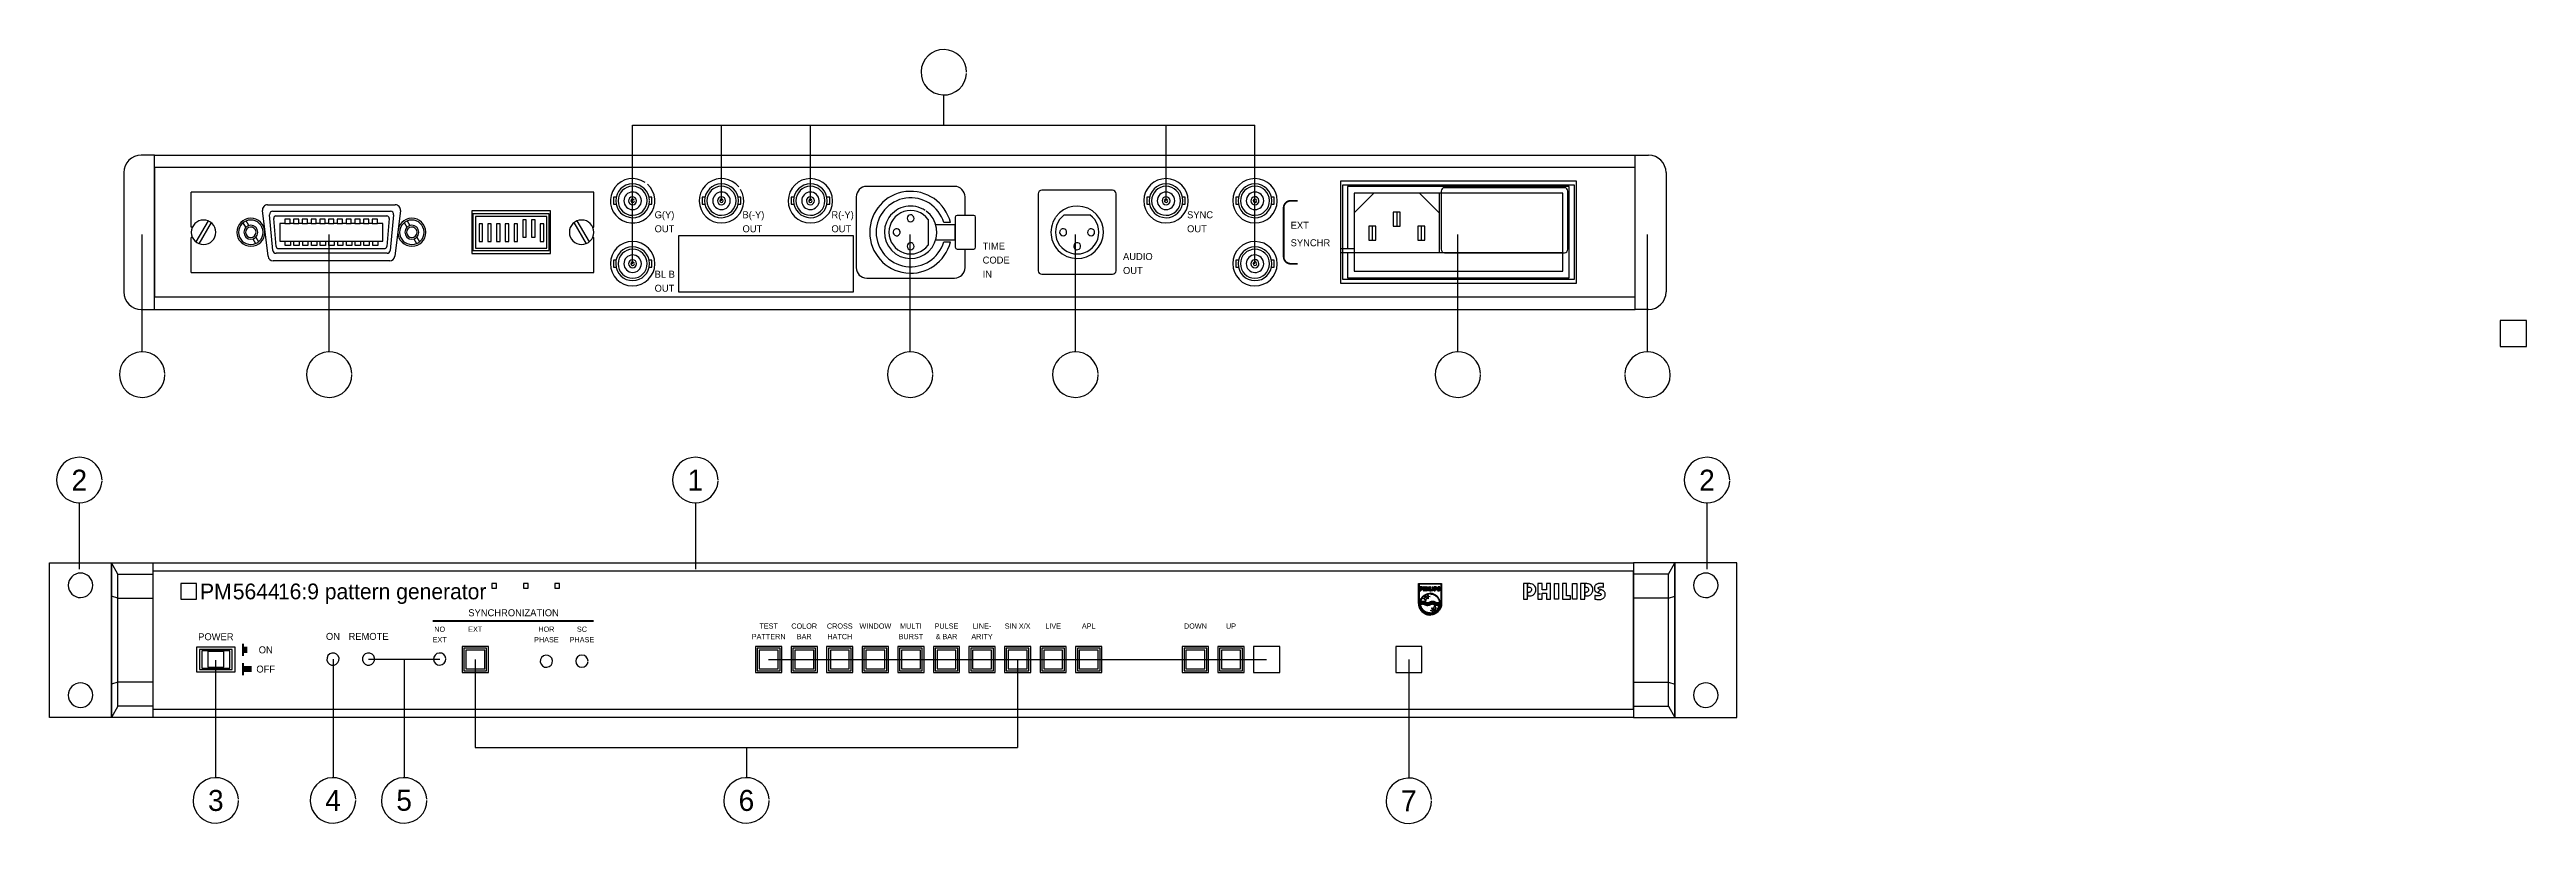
# Model space of a CAD drawing. Extents: x 9 to 716, y 46 to 268.
import ezdxf
from ezdxf.enums import TextEntityAlignment as Align

# ---------------------------------------------------------------- set-up
doc = ezdxf.new("R2010")
doc.units = 0
doc.linetypes.add('HIDDEN', pattern=[0])
for name, color, linetype in [('KOMPONENT', 10, 'CONTINUOUS'), ('MAERKER', 5, 'CONTINUOUS'), ('PH-LOGO', 4, 'CONTINUOUS'), ('PM-TEKST', 7, 'CONTINUOUS'), ('SERVICE2', 4, 'CONTINUOUS'), ('TEKST', 7, 'CONTINUOUS')]:
    doc.layers.add(name, color=color, linetype=linetype)

msp = doc.modelspace()

# ---------------------------------------------------------------- texts
at = {"layer": 'KOMPONENT', "color": 0}
for s, p in [('G(Y)', (181.36, 219.34)), ('B(-Y)', (206.47, 219.34)), ('R(-Y)', (231.87, 219.34)), ('SYNC', (333.47, 219.34)), ('OUT', (181.36, 215.34)), ('OUT', (206.47, 215.34)), ('OUT', (231.87, 215.34)), ('TIME', (275.07, 210.39)), ('OUT', (333.47, 215.34)), ('SYNCHR', (363.07, 211.34)), ('EXT', (363.07, 216.34)), ('CODE', (275.07, 206.39)), ('AUDIO', (315.17, 207.4)), ('OUT', (315.17, 203.4)), ('OUT', (181.36, 198.34)), ('BL B', (181.36, 202.34)), ('IN', (275.07, 202.39))]:
    msp.add_text(s, height=2, dxfattribs=at).set_placement(p)
at = {"layer": 'SERVICE2', "color": 0}
for s, p in [('2', (17, 144.5)), ('1', (193, 144.5)), ('2', (482, 144.5)), ('3', (56, 52.9)), ('4', (89.48, 52.9)), ('5', (109.8, 52.9)), ('6', (207.59, 52.9)), ('7', (396.82, 52.8))]:
    msp.add_text(s, height=6, dxfattribs=at).set_placement(p, align=Align.MIDDLE)

# ---------------------------------------------------------------- blocks, each defined once
blk = doc.blocks.new('44')
at = {"layer": 'KOMPONENT', "color": 0}
for p, q in [((-188, 17.7), (-199, 17.7)), ((-199, 17.7), (-199, 10.7)), ((-188.8, 17.05), (-198.2, 17.05)), ((-198.2, 17.05), (-198.2, 11.35)), ((-189.5, 16.7), (-197.5, 16.7)), ((-197.5, 16.7), (-197.5, 11.7)), ((-191.25, 16.45), (-195.75, 16.45)), ((-195.75, 16.45), (-195.75, 11.95)), ((-191.25, 11.95), (-191.25, 16.45)), ((-189.5, 11.7), (-189.5, 16.7)), ((-188.8, 11.35), (-188.8, 17.05)), ((-188, 10.7), (-188, 17.7)), ((-115.63, 17.95), (-123.13, 17.95)), ((-123.13, 17.95), (-123.13, 10.45)), ((-116.13, 17.45), (-122.63, 17.45)), ((-122.63, 17.45), (-122.63, 10.95)), ((-116.68, 16.9), (-122.08, 16.9)), ((-122.08, 16.9), (-122.08, 11.5)), ((-116.68, 11.5), (-116.68, 16.9)), ((-116.13, 10.95), (-116.13, 17.45)), ((-115.63, 10.45), (-115.63, 17.95)), ((-39.31, 17.95), (-39.31, 10.45)), ((-31.81, 17.95), (-39.31, 17.95)), ((-38.81, 17.45), (-38.81, 10.95)), ((-32.31, 17.45), (-38.81, 17.45)), ((-38.26, 16.9), (-38.26, 11.5)), ((-32.86, 16.9), (-38.26, 16.9)), ((-32.86, 11.5), (-32.86, 16.9)), ((-32.31, 10.95), (-32.31, 17.45)), ((-31.81, 10.45), (-31.81, 17.95)), ((-21.65, 17.95), (-29.15, 17.95)), ((-29.15, 17.95), (-29.15, 10.45)), ((-22.15, 17.45), (-28.65, 17.45)), ((-28.65, 17.45), (-28.65, 10.95)), ((-22.7, 16.9), (-28.1, 16.9)), ((-28.1, 16.9), (-28.1, 11.5)), ((-22.7, 11.5), (-22.7, 16.9)), ((-22.15, 10.95), (-22.15, 17.45)), ((-21.65, 10.45), (-21.65, 17.95)), ((-11.49, 17.95), (-18.99, 17.95)), ((-18.99, 17.95), (-18.99, 10.45)), ((-11.99, 17.45), (-18.49, 17.45)), ((-18.49, 17.45), (-18.49, 10.95)), ((-12.54, 16.9), (-17.94, 16.9)), ((-17.94, 16.9), (-17.94, 11.5)), ((-12.54, 11.5), (-12.54, 16.9)), ((-11.99, 10.95), (-11.99, 17.45)), ((-11.49, 10.45), (-11.49, 17.95)), ((-1.33, 17.95), (-8.83, 17.95)), ((-8.83, 17.95), (-8.83, 10.45)), ((-1.83, 17.45), (-8.33, 17.45)), ((-8.33, 17.45), (-8.33, 10.95)), ((-2.38, 16.9), (-7.78, 16.9)), ((-7.78, 16.9), (-7.78, 11.5)), ((-2.38, 11.5), (-2.38, 16.9)), ((-1.83, 10.95), (-1.83, 17.45)), ((-1.33, 10.45), (-1.33, 17.95)), ((8.83, 17.95), (1.33, 17.95)), ((1.33, 17.95), (1.33, 10.45)), ((8.33, 17.45), (1.83, 17.45)), ((1.83, 17.45), (1.83, 10.95)), ((7.78, 16.9), (2.38, 16.9)), ((2.38, 16.9), (2.38, 11.5)), ((7.78, 11.5), (7.78, 16.9)), ((8.33, 10.95), (8.33, 17.45)), ((8.83, 10.45), (8.83, 17.95)), ((18.99, 17.95), (11.49, 17.95)), ((11.49, 17.95), (11.49, 10.45)), ((18.49, 17.45), (11.99, 17.45)), ((11.99, 17.45), (11.99, 10.95)), ((17.94, 16.9), (12.54, 16.9)), ((12.54, 16.9), (12.54, 11.5)), ((17.94, 11.5), (17.94, 16.9)), ((18.49, 10.95), (18.49, 17.45)), ((18.99, 10.45), (18.99, 17.95)), ((29.15, 17.95), (21.65, 17.95)), ((21.65, 17.95), (21.65, 10.45)), ((28.65, 17.45), (22.15, 17.45)), ((22.15, 17.45), (22.15, 10.95)), ((28.1, 16.9), (22.7, 16.9)), ((22.7, 16.9), (22.7, 11.5)), ((28.1, 11.5), (28.1, 16.9)), ((28.65, 10.95), (28.65, 17.45)), ((29.15, 10.45), (29.15, 17.95)), ((39.31, 17.95), (31.81, 17.95)), ((31.81, 17.95), (31.81, 10.45)), ((38.81, 17.45), (32.31, 17.45)), ((32.31, 17.45), (32.31, 10.95)), ((38.26, 16.9), (32.86, 16.9)), ((32.86, 16.9), (32.86, 11.5)), ((38.26, 11.5), (38.26, 16.9)), ((38.81, 10.95), (38.81, 17.45)), ((39.31, 10.45), (39.31, 17.95)), ((49.47, 17.95), (41.97, 17.95)), ((41.97, 17.95), (41.97, 10.45)), ((48.97, 17.45), (42.47, 17.45)), ((42.47, 17.45), (42.47, 10.95)), ((48.42, 16.9), (43.02, 16.9)), ((43.02, 16.9), (43.02, 11.5)), ((48.42, 11.5), (48.42, 16.9)), ((48.97, 10.95), (48.97, 17.45)), ((49.47, 10.45), (49.47, 17.95)), ((59.63, 17.95), (52.13, 17.95)), ((52.13, 17.95), (52.13, 10.45)), ((59.13, 17.45), (52.63, 17.45)), ((52.63, 17.45), (52.63, 10.95)), ((58.58, 16.9), (53.18, 16.9)), ((53.18, 16.9), (53.18, 11.5)), ((58.58, 11.5), (58.58, 16.9)), ((59.13, 10.95), (59.13, 17.45)), ((59.63, 10.45), (59.63, 17.95)), ((90.11, 17.95), (82.61, 17.95)), ((82.61, 17.95), (82.61, 10.45)), ((89.61, 17.45), (83.11, 17.45)), ((83.11, 17.45), (83.11, 10.95)), ((89.06, 16.9), (83.66, 16.9)), ((83.66, 16.9), (83.66, 11.5)), ((89.06, 11.5), (89.06, 16.9)), ((89.61, 10.95), (89.61, 17.45)), ((90.11, 10.45), (90.11, 17.95)), ((100.27, 17.95), (92.77, 17.95)), ((92.77, 17.95), (92.77, 10.45)), ((99.77, 17.45), (93.27, 17.45)), ((93.27, 17.45), (93.27, 10.95)), ((99.22, 16.9), (93.82, 16.9)), ((93.82, 16.9), (93.82, 11.5)), ((99.22, 11.5), (99.22, 16.9)), ((99.77, 10.95), (99.77, 17.45)), ((100.27, 10.45), (100.27, 17.95)), ((-199, 10.7), (-188, 10.7)), ((-198.2, 11.35), (-188.8, 11.35)), ((-197.5, 11.7), (-189.5, 11.7)), ((-195.75, 11.95), (-191.25, 11.95)), ((-123.13, 10.45), (-115.63, 10.45)), ((-122.63, 10.95), (-116.13, 10.95)), ((-122.08, 11.5), (-116.68, 11.5)), ((-39.31, 10.45), (-31.81, 10.45)), ((-38.81, 10.95), (-32.31, 10.95)), ((-38.26, 11.5), (-32.86, 11.5)), ((-29.15, 10.45), (-21.65, 10.45)), ((-28.65, 10.95), (-22.15, 10.95)), ((-28.1, 11.5), (-22.7, 11.5)), ((-18.99, 10.45), (-11.49, 10.45)), ((-18.49, 10.95), (-11.99, 10.95)), ((-17.94, 11.5), (-12.54, 11.5)), ((-8.83, 10.45), (-1.33, 10.45)), ((-8.33, 10.95), (-1.83, 10.95)), ((-7.78, 11.5), (-2.38, 11.5)), ((1.33, 10.45), (8.83, 10.45)), ((1.83, 10.95), (8.33, 10.95)), ((2.38, 11.5), (7.78, 11.5)), ((11.49, 10.45), (18.99, 10.45)), ((11.99, 10.95), (18.49, 10.95)), ((12.54, 11.5), (17.94, 11.5)), ((21.65, 10.45), (29.15, 10.45)), ((22.15, 10.95), (28.65, 10.95)), ((22.7, 11.5), (28.1, 11.5)), ((31.81, 10.45), (39.31, 10.45)), ((32.31, 10.95), (38.81, 10.95)), ((32.86, 11.5), (38.26, 11.5)), ((41.97, 10.45), (49.47, 10.45)), ((42.47, 10.95), (48.97, 10.95)), ((43.02, 11.5), (48.42, 11.5)), ((52.13, 10.45), (59.63, 10.45)), ((52.63, 10.95), (59.13, 10.95)), ((53.18, 11.5), (58.58, 11.5)), ((82.61, 10.45), (90.11, 10.45)), ((83.11, 10.95), (89.61, 10.95)), ((83.66, 11.5), (89.06, 11.5)), ((92.77, 10.45), (100.27, 10.45)), ((93.27, 10.95), (99.77, 10.95)), ((93.82, 11.5), (99.22, 11.5))]:
    blk.add_line(p, q, dxfattribs=at)
for centre, start, end in [((-160.02, 14.3), 9.97405, 9.56459), ((-149.86, 14.3), 9.97405, 9.56459), ((-129.54, 14.3), 4.49957, 1.6509), ((-99.06, 13.7), 5.92339, 5.68472)]:
    blk.add_arc(centre, 1.75, start, end, dxfattribs=at)
at = {"layer": 'MAERKER', "color": 0}
for points in [[(-203.5, 31.4), (-199, 31.4), (-199, 35.9), (-203.5, 35.9)], [(-114.64, 34.55), (-113.29, 34.55), (-113.29, 35.9), (-114.64, 35.9)], [(-105.64, 34.55), (-104.29, 34.55), (-104.29, 35.9), (-105.64, 35.9)], [(-96.64, 34.55), (-95.29, 34.55), (-95.29, 35.9), (-96.64, 35.9)]]:
    blk.add_lwpolyline(points, close=True, dxfattribs=at)
at = {"layer": 'PH-LOGO', "color": 0, "linetype": 'CONTINUOUS'}
for p, q in [((150.94, 34.1), (150.79, 34.1)), ((184.96, 32.88), (184.44, 32.88))]:
    blk.add_line(p, q, dxfattribs=at)
for points in [[(150.07, 30.23), (150.07, 35.9), (156.7, 35.9), (156.7, 30.23), (156.52, 30.23), (156.52, 35.72), (150.25, 35.72), (150.25, 30.23), (150.07, 30.23)], [(180.1, 31.41), (181.27, 31.41), (181.27, 34.88), (181.27, 35.9), (180.1, 35.9), (180.1, 31.41)], [(181.27, 34.88), (181.7, 34.88), (181.9, 34.84), (182.07, 34.75), (182.17, 34.67), (182.27, 34.54), (182.35, 34.38), (182.39, 34.08), (182.31, 33.78), (182.19, 33.63), (181.99, 33.48), (181.81, 33.4), (181.68, 33.39), (181.27, 33.39), (181.27, 32.37), (181.91, 32.37), (182.12, 32.39), (182.31, 32.43), (182.57, 32.51), (182.75, 32.6), (182.92, 32.72), (183.07, 32.85), (183.2, 32.98), (183.32, 33.12), (183.43, 33.33), (183.53, 33.53), (183.6, 33.78), (183.62, 34), (183.62, 34.3), (183.58, 34.56), (183.49, 34.84), (183.32, 35.13), (183.07, 35.43), (182.84, 35.62), (182.61, 35.74), (182.32, 35.84), (182.12, 35.87), (181.87, 35.9), (181.27, 35.9), (181.27, 34.88)], [(184.2, 31.41), (185.37, 31.41), (185.37, 33.17), (186.63, 33.17), (186.63, 31.41), (187.8, 31.41), (187.8, 35.9), (186.63, 35.9), (186.63, 34.14), (185.37, 34.14), (185.37, 35.9), (184.2, 35.9), (184.2, 31.41)], [(188.92, 31.41), (188.92, 35.9), (190.09, 35.9), (190.09, 31.41), (188.92, 31.41)], [(191.21, 31.41), (193.55, 31.41), (193.55, 32.38), (192.38, 32.38), (192.38, 35.9), (191.21, 35.9), (191.21, 31.41)], [(194.11, 31.41), (194.11, 35.9), (195.28, 35.9), (195.28, 31.41), (194.11, 31.41)], [(196.4, 31.41), (197.57, 31.41), (197.57, 34.88), (197.57, 35.9), (196.4, 35.9), (196.4, 31.41)], [(197.57, 34.88), (198, 34.88), (198.21, 34.84), (198.37, 34.75), (198.48, 34.67), (198.57, 34.54), (198.65, 34.38), (198.69, 34.08), (198.61, 33.78), (198.49, 33.63), (198.29, 33.48), (198.11, 33.4), (197.98, 33.39), (197.57, 33.39), (197.57, 32.37), (198.22, 32.37), (198.42, 32.39), (198.61, 32.43), (198.87, 32.51), (199.06, 32.6), (199.22, 32.72), (199.37, 32.85), (199.5, 32.98), (199.63, 33.12), (199.73, 33.33), (199.83, 33.53), (199.9, 33.78), (199.92, 34), (199.92, 34.3), (199.89, 34.56), (199.79, 34.84), (199.63, 35.13), (199.37, 35.43), (199.14, 35.62), (198.91, 35.74), (198.62, 35.84), (198.42, 35.87), (198.18, 35.9), (197.57, 35.9), (197.57, 34.88)], [(202.13, 34.16), (202.03, 34.19), (201.88, 34.24), (201.71, 34.29), (201.59, 34.36), (201.51, 34.43), (201.45, 34.51), (201.43, 34.63), (201.45, 34.73), (201.57, 34.82), (201.71, 34.9), (201.86, 34.93), (201.99, 34.96), (202.19, 34.96), (202.35, 34.94), (202.53, 34.93), (202.7, 34.9), (202.83, 34.88), (202.95, 34.86), (202.94, 35.88), (202.81, 35.92), (202.64, 35.93), (202.46, 35.95), (202.32, 35.96), (202.14, 35.97), (201.95, 35.96), (201.79, 35.96), (201.63, 35.96), (201.46, 35.91), (201.32, 35.87), (201.18, 35.82), (201.02, 35.76), (200.89, 35.68), (200.77, 35.59), (200.67, 35.47), (200.57, 35.37), (200.49, 35.26), (200.44, 35.13), (200.38, 34.94), (200.36, 34.78), (200.33, 34.61), (200.34, 34.44), (200.37, 34.28), (200.39, 34.12), (200.42, 33.97), (200.48, 33.85), (200.55, 33.75), (200.64, 33.66), (200.73, 33.56), (200.85, 33.49), (201, 33.42), (201.13, 33.37), (201.21, 33.35), (201.29, 33.32), (202.13, 34.16)], [(150.07, 30.23), (150.07, 30.15), (150.07, 30.05), (150.08, 29.96), (150.09, 29.87), (150.1, 29.79), (150.11, 29.7), (150.12, 29.62), (150.14, 29.54), (150.16, 29.44), (150.18, 29.36), (150.21, 29.27), (150.24, 29.17), (150.28, 29.07), (150.31, 28.98), (150.36, 28.86), (150.41, 28.76), (150.45, 28.67), (150.52, 28.56), (150.58, 28.45), (150.66, 28.34), (150.74, 28.23), (150.84, 28.1), (150.96, 27.97), (151.07, 27.85), (151.19, 27.74), (151.32, 27.63), (151.47, 27.52), (151.71, 27.36), (151.95, 27.24), (152.13, 27.15), (152.31, 27.09), (152.44, 27.05), (152.61, 27), (152.74, 26.97), (152.9, 26.95), (153.09, 26.92), (153.28, 26.91), (153.38, 26.91), (153.38, 27.09), (153.26, 27.1), (153.13, 27.1), (152.97, 27.12), (152.83, 27.14), (152.68, 27.17), (152.54, 27.21), (152.38, 27.26), (152.25, 27.31), (152.13, 27.36), (152.02, 27.41), (151.9, 27.46), (151.79, 27.53), (151.66, 27.61), (151.56, 27.68), (151.44, 27.77), (151.35, 27.84), (151.26, 27.92), (151.18, 28), (151.1, 28.08), (151.03, 28.16), (150.97, 28.23), (150.91, 28.31), (150.84, 28.4), (150.78, 28.49), (150.71, 28.6), (150.66, 28.68), (150.58, 28.83), (150.53, 28.94), (150.49, 29.04), (150.44, 29.15), (150.4, 29.29), (150.36, 29.43), (150.33, 29.53), (150.31, 29.65), (150.28, 29.79), (150.27, 29.93), (150.26, 30.05), (150.25, 30.14), (150.25, 30.23), (150.07, 30.23)], [(150.5, 33.86), (150.79, 33.86), (150.79, 34.72), (150.79, 34.97), (150.5, 34.97), (150.5, 33.86)], [(150.5, 30.23), (150.5, 30.29), (150.5, 30.38), (150.51, 30.46), (150.52, 30.53), (150.52, 30.6), (150.54, 30.68), (150.55, 30.76), (150.56, 30.82), (150.58, 30.91), (150.6, 30.98), (150.62, 31.05), (150.65, 31.14), (150.68, 31.23), (150.71, 31.31), (150.75, 31.41), (150.8, 31.5), (150.83, 31.57), (150.89, 31.68), (150.95, 31.77), (151.01, 31.87), (151.08, 31.96), (151.17, 32.08), (151.27, 32.19), (151.37, 32.29), (151.48, 32.39), (151.58, 32.48), (151.72, 32.59), (151.93, 32.71), (152.13, 32.82), (152.29, 32.9), (152.45, 32.95), (152.56, 32.99), (152.71, 33.03), (152.82, 33.05), (152.97, 33.08), (153.13, 33.1), (153.29, 33.11), (153.38, 33.11), (153.38, 32.93), (153.28, 32.93), (153.17, 32.92), (153.04, 32.91), (152.9, 32.89), (152.77, 32.86), (152.66, 32.83), (152.52, 32.79), (152.41, 32.75), (152.3, 32.7), (152.21, 32.66), (152.11, 32.61), (152, 32.55), (151.9, 32.49), (151.8, 32.42), (151.7, 32.34), (151.63, 32.28), (151.56, 32.22), (151.48, 32.15), (151.41, 32.08), (151.36, 32.01), (151.3, 31.95), (151.24, 31.88), (151.19, 31.8), (151.13, 31.72), (151.07, 31.63), (151.03, 31.55), (150.96, 31.42), (150.92, 31.34), (150.88, 31.25), (150.84, 31.15), (150.8, 31.03), (150.77, 30.92), (150.75, 30.83), (150.73, 30.73), (150.71, 30.6), (150.69, 30.48), (150.68, 30.38), (150.68, 30.3), (150.68, 30.23), (150.5, 30.23)], [(150.5, 30.23), (150.5, 30.16), (150.5, 30.08), (150.51, 29.99), (150.52, 29.92), (150.52, 29.85), (150.54, 29.77), (150.55, 29.7), (150.56, 29.63), (150.58, 29.55), (150.6, 29.47), (150.62, 29.4), (150.65, 29.31), (150.68, 29.22), (150.71, 29.14), (150.75, 29.04), (150.8, 28.95), (150.83, 28.88), (150.89, 28.78), (150.95, 28.68), (151.01, 28.58), (151.08, 28.49), (151.17, 28.37), (151.27, 28.26), (151.37, 28.16), (151.48, 28.07), (151.58, 27.97), (151.72, 27.87), (151.93, 27.74), (152.13, 27.63), (152.29, 27.55), (152.45, 27.5), (152.56, 27.46), (152.71, 27.42), (152.82, 27.4), (152.97, 27.37), (153.13, 27.35), (153.29, 27.35), (153.38, 27.34), (153.38, 27.52), (153.28, 27.53), (153.17, 27.53), (153.04, 27.54), (152.9, 27.56), (152.77, 27.59), (152.66, 27.62), (152.52, 27.66), (152.41, 27.7), (152.3, 27.75), (152.21, 27.79), (152.11, 27.84), (152, 27.9), (151.9, 27.97), (151.8, 28.03), (151.7, 28.11), (151.63, 28.17), (151.56, 28.24), (151.48, 28.3), (151.41, 28.37), (151.36, 28.44), (151.3, 28.5), (151.24, 28.57), (151.19, 28.65), (151.13, 28.73), (151.07, 28.82), (151.03, 28.9), (150.96, 29.03), (150.92, 29.11), (150.88, 29.2), (150.84, 29.3), (150.8, 29.42), (150.77, 29.53), (150.75, 29.62), (150.73, 29.72), (150.71, 29.85), (150.69, 29.97), (150.68, 30.08), (150.68, 30.15), (150.68, 30.23), (150.5, 30.23)], [(151.94, 30.32), (151.94, 30.14), (151.88, 30.17), (151.8, 30.21), (151.73, 30.23), (151.66, 30.26), (151.58, 30.28), (151.51, 30.3), (151.44, 30.31), (151.37, 30.32), (151.3, 30.33), (151.22, 30.33), (151.14, 30.33), (151.06, 30.32), (150.99, 30.31), (150.93, 30.3), (150.86, 30.28), (150.8, 30.27), (150.75, 30.25), (150.7, 30.23), (150.7, 30.23), (150.68, 30.23), (150.68, 30.41), (150.74, 30.43), (150.78, 30.44), (150.82, 30.45), (150.92, 30.48), (151.02, 30.49), (151.09, 30.5), (151.16, 30.51), (151.23, 30.51), (151.31, 30.51), (151.37, 30.5), (151.44, 30.49), (151.51, 30.48), (151.58, 30.46), (151.63, 30.45), (151.69, 30.43), (151.74, 30.41), (151.79, 30.39), (151.84, 30.37), (151.9, 30.34), (151.94, 30.32)], [(151.94, 29.96), (151.94, 29.78), (151.88, 29.81), (151.8, 29.85), (151.73, 29.87), (151.66, 29.9), (151.59, 29.92), (151.51, 29.94), (151.44, 29.95), (151.37, 29.96), (151.3, 29.97), (151.22, 29.97), (151.14, 29.97), (151.07, 29.96), (151, 29.95), (150.93, 29.94), (150.87, 29.93), (150.8, 29.91), (150.75, 29.89), (150.7, 29.87), (150.7, 29.87), (150.69, 30.05), (150.74, 30.07), (150.78, 30.08), (150.83, 30.09), (150.93, 30.12), (151.02, 30.13), (151.09, 30.14), (151.16, 30.15), (151.23, 30.15), (151.31, 30.15), (151.38, 30.14), (151.44, 30.13), (151.51, 30.12), (151.58, 30.1), (151.64, 30.09), (151.69, 30.07), (151.75, 30.05), (151.79, 30.03), (151.85, 30.01), (151.9, 29.98), (151.94, 29.96)], [(151.94, 30.68), (151.94, 30.5), (151.88, 30.53), (151.8, 30.57), (151.73, 30.59), (151.66, 30.62), (151.58, 30.64), (151.51, 30.66), (151.44, 30.67), (151.37, 30.68), (151.3, 30.69), (151.22, 30.69), (151.14, 30.69), (151.06, 30.68), (150.99, 30.67), (150.93, 30.66), (150.86, 30.64), (150.8, 30.63), (150.75, 30.61), (150.7, 30.59), (150.7, 30.59), (150.74, 30.79), (150.78, 30.8), (150.82, 30.81), (150.92, 30.84), (151.02, 30.85), (151.09, 30.86), (151.16, 30.87), (151.23, 30.87), (151.31, 30.87), (151.37, 30.86), (151.44, 30.85), (151.51, 30.84), (151.58, 30.82), (151.63, 30.81), (151.69, 30.79), (151.74, 30.77), (151.79, 30.75), (151.84, 30.73), (151.9, 30.7), (151.94, 30.68)], [(150.79, 34.72), (150.9, 34.72), (150.95, 34.71), (150.99, 34.69), (151.02, 34.67), (151.04, 34.64), (151.06, 34.6), (151.07, 34.52), (151.05, 34.45), (151.02, 34.41), (150.97, 34.37), (150.93, 34.35), (150.89, 34.35), (150.79, 34.35), (150.79, 34.1), (150.95, 34.1), (151, 34.1), (151.05, 34.11), (151.11, 34.13), (151.16, 34.16), (151.2, 34.18), (151.24, 34.22), (151.27, 34.25), (151.3, 34.28), (151.33, 34.34), (151.35, 34.39), (151.37, 34.45), (151.37, 34.5), (151.37, 34.58), (151.36, 34.64), (151.34, 34.71), (151.3, 34.78), (151.24, 34.86), (151.18, 34.9), (151.12, 34.93), (151.05, 34.96), (151, 34.96), (150.94, 34.97), (150.79, 34.97), (150.79, 34.72)], [(151.05, 31.59), (151.91, 31.74), (152.06, 32.6), (152.2, 31.74), (153.07, 31.59), (152.2, 31.44), (152.06, 30.58), (151.91, 31.44), (151.05, 31.59)], [(151.52, 33.86), (151.81, 33.86), (151.81, 34.3), (152.12, 34.3), (152.12, 33.86), (152.41, 33.86), (152.41, 34.97), (152.12, 34.97), (152.12, 34.54), (151.81, 34.54), (151.81, 34.97), (151.52, 34.97), (151.52, 33.86)], [(151.94, 30.5), (151.94, 30.68), (152, 30.64), (152.08, 30.61), (152.15, 30.58), (152.22, 30.55), (152.3, 30.53), (152.37, 30.51), (152.44, 30.5), (152.51, 30.49), (152.58, 30.49), (152.66, 30.48), (152.74, 30.48), (152.81, 30.49), (152.88, 30.5), (152.95, 30.51), (153.01, 30.53), (153.08, 30.55), (153.13, 30.56), (153.18, 30.58), (153.23, 30.6), (153.29, 30.63), (153.34, 30.65), (153.38, 30.68), (153.38, 30.5), (153.33, 30.47), (153.27, 30.44), (153.2, 30.41), (153.14, 30.39), (153.1, 30.37), (153.05, 30.36), (152.96, 30.33), (152.86, 30.32), (152.79, 30.31), (152.72, 30.3), (152.65, 30.3), (152.57, 30.31), (152.51, 30.31), (152.44, 30.32), (152.37, 30.33), (152.3, 30.35), (152.24, 30.36), (152.19, 30.38), (152.14, 30.4), (152.09, 30.42), (152.03, 30.45), (151.98, 30.47), (151.94, 30.5)], [(151.94, 30.14), (151.94, 30.32), (152, 30.28), (152.08, 30.25), (152.15, 30.22), (152.22, 30.19), (152.3, 30.17), (152.37, 30.15), (152.44, 30.14), (152.51, 30.13), (152.58, 30.12), (152.66, 30.12), (152.74, 30.12), (152.81, 30.13), (152.88, 30.14), (152.95, 30.15), (153.01, 30.17), (153.08, 30.18), (153.13, 30.2), (153.18, 30.22), (153.23, 30.24), (153.29, 30.27), (153.34, 30.29), (153.38, 30.32), (153.38, 30.14), (153.33, 30.11), (153.27, 30.08), (153.2, 30.05), (153.14, 30.03), (153.1, 30.01), (153.05, 30), (152.96, 29.97), (152.86, 29.96), (152.79, 29.95), (152.72, 29.94), (152.65, 29.94), (152.57, 29.94), (152.51, 29.95), (152.44, 29.96), (152.37, 29.97), (152.3, 29.99), (152.24, 30), (152.19, 30.02), (152.14, 30.04), (152.09, 30.06), (152.03, 30.09), (151.98, 30.11), (151.94, 30.14)], [(151.94, 29.77), (151.94, 29.96), (152, 29.92), (152.08, 29.89), (152.15, 29.86), (152.22, 29.83), (152.3, 29.81), (152.37, 29.79), (152.44, 29.78), (152.51, 29.77), (152.58, 29.76), (152.66, 29.76), (152.74, 29.76), (152.81, 29.77), (152.88, 29.78), (152.95, 29.79), (153.01, 29.81), (153.08, 29.82), (153.13, 29.84), (153.18, 29.86), (153.23, 29.88), (153.29, 29.91), (153.34, 29.93), (153.38, 29.96), (153.38, 29.77), (153.33, 29.75), (153.27, 29.72), (153.2, 29.68), (153.14, 29.66), (153.1, 29.65), (153.05, 29.64), (152.96, 29.61), (152.86, 29.6), (152.79, 29.59), (152.72, 29.58), (152.65, 29.58), (152.57, 29.58), (152.51, 29.59), (152.44, 29.6), (152.37, 29.61), (152.3, 29.63), (152.24, 29.64), (152.19, 29.66), (152.14, 29.68), (152.09, 29.7), (152.03, 29.73), (151.98, 29.75), (151.94, 29.77)], [(152.11, 32.23), (152.66, 32.33), (152.76, 32.88), (152.85, 32.33), (153.41, 32.23), (152.85, 32.14), (152.76, 31.58), (152.66, 32.14), (152.11, 32.23)], [(152.68, 33.86), (152.68, 34.97), (152.97, 34.97), (152.97, 33.86), (152.68, 33.86)], [(153.25, 33.86), (153.83, 33.86), (153.83, 34.1), (153.54, 34.1), (153.54, 34.97), (153.25, 34.97), (153.25, 33.86)], [(156.27, 30.23), (156.27, 30.29), (156.26, 30.38), (156.26, 30.46), (156.25, 30.53), (156.24, 30.6), (156.23, 30.68), (156.22, 30.76), (156.21, 30.82), (156.18, 30.91), (156.17, 30.98), (156.14, 31.05), (156.12, 31.14), (156.09, 31.23), (156.05, 31.31), (156.01, 31.41), (155.97, 31.5), (155.93, 31.57), (155.88, 31.68), (155.82, 31.77), (155.75, 31.87), (155.69, 31.96), (155.59, 32.08), (155.49, 32.19), (155.4, 32.29), (155.29, 32.39), (155.18, 32.48), (155.04, 32.59), (154.84, 32.71), (154.63, 32.82), (154.47, 32.9), (154.32, 32.95), (154.21, 32.99), (154.06, 33.03), (153.95, 33.05), (153.8, 33.08), (153.64, 33.1), (153.47, 33.11), (153.38, 33.11), (153.38, 32.93), (153.49, 32.93), (153.59, 32.92), (153.73, 32.91), (153.86, 32.89), (153.99, 32.86), (154.11, 32.83), (154.24, 32.79), (154.36, 32.75), (154.47, 32.7), (154.56, 32.66), (154.65, 32.61), (154.76, 32.55), (154.86, 32.49), (154.96, 32.42), (155.06, 32.34), (155.14, 32.28), (155.21, 32.22), (155.28, 32.15), (155.36, 32.08), (155.41, 32.01), (155.47, 31.95), (155.52, 31.88), (155.58, 31.8), (155.64, 31.72), (155.69, 31.63), (155.74, 31.55), (155.81, 31.42), (155.85, 31.34), (155.88, 31.25), (155.92, 31.15), (155.96, 31.03), (156, 30.92), (156.02, 30.83), (156.04, 30.73), (156.06, 30.6), (156.07, 30.48), (156.08, 30.38), (156.09, 30.3), (156.09, 30.23), (156.27, 30.23)], [(154.82, 30.68), (154.82, 30.5), (154.76, 30.53), (154.69, 30.57), (154.62, 30.59), (154.54, 30.62), (154.47, 30.64), (154.39, 30.66), (154.32, 30.67), (154.25, 30.68), (154.18, 30.69), (154.11, 30.69), (154.03, 30.69), (153.95, 30.68), (153.88, 30.67), (153.81, 30.66), (153.75, 30.64), (153.69, 30.63), (153.63, 30.61), (153.58, 30.59), (153.53, 30.57), (153.47, 30.54), (153.42, 30.52), (153.38, 30.5), (153.38, 30.68), (153.44, 30.71), (153.5, 30.74), (153.57, 30.77), (153.62, 30.79), (153.66, 30.8), (153.71, 30.81), (153.81, 30.84), (153.9, 30.85), (153.97, 30.86), (154.04, 30.87), (154.12, 30.87), (154.19, 30.87), (154.26, 30.86), (154.32, 30.85), (154.39, 30.84), (154.47, 30.82), (154.52, 30.81), (154.58, 30.79), (154.63, 30.77), (154.67, 30.75), (154.73, 30.73), (154.78, 30.7), (154.82, 30.68)], [(154.82, 30.32), (154.82, 30.14), (154.76, 30.17), (154.69, 30.21), (154.62, 30.23), (154.54, 30.26), (154.47, 30.28), (154.39, 30.3), (154.32, 30.31), (154.25, 30.32), (154.18, 30.33), (154.11, 30.33), (154.03, 30.33), (153.95, 30.32), (153.88, 30.31), (153.81, 30.3), (153.75, 30.28), (153.69, 30.27), (153.63, 30.25), (153.58, 30.23), (153.53, 30.21), (153.47, 30.18), (153.42, 30.16), (153.38, 30.14), (153.38, 30.32), (153.44, 30.35), (153.5, 30.38), (153.57, 30.41), (153.62, 30.43), (153.66, 30.44), (153.71, 30.45), (153.81, 30.48), (153.9, 30.49), (153.97, 30.5), (154.04, 30.51), (154.12, 30.51), (154.19, 30.51), (154.26, 30.5), (154.32, 30.49), (154.39, 30.48), (154.47, 30.46), (154.52, 30.45), (154.58, 30.43), (154.63, 30.41), (154.67, 30.39), (154.73, 30.37), (154.78, 30.34), (154.82, 30.32)], [(156.27, 30.23), (156.27, 30.16), (156.26, 30.08), (156.26, 29.99), (156.25, 29.92), (156.24, 29.85), (156.23, 29.77), (156.22, 29.7), (156.21, 29.63), (156.18, 29.55), (156.17, 29.47), (156.14, 29.4), (156.12, 29.31), (156.09, 29.22), (156.05, 29.14), (156.01, 29.04), (155.97, 28.95), (155.93, 28.88), (155.88, 28.78), (155.82, 28.68), (155.75, 28.58), (155.69, 28.49), (155.59, 28.37), (155.49, 28.26), (155.4, 28.16), (155.29, 28.07), (155.18, 27.97), (155.04, 27.87), (154.84, 27.74), (154.63, 27.63), (154.47, 27.55), (154.32, 27.5), (154.21, 27.46), (154.06, 27.42), (153.95, 27.4), (153.8, 27.37), (153.64, 27.35), (153.47, 27.35), (153.38, 27.34), (153.38, 27.52), (153.49, 27.53), (153.59, 27.53), (153.73, 27.54), (153.86, 27.56), (153.99, 27.59), (154.11, 27.62), (154.24, 27.66), (154.36, 27.7), (154.47, 27.75), (154.56, 27.79), (154.65, 27.84), (154.76, 27.9), (154.86, 27.97), (154.96, 28.03), (155.06, 28.11), (155.14, 28.17), (155.21, 28.24), (155.28, 28.3), (155.36, 28.37), (155.41, 28.44), (155.47, 28.5), (155.52, 28.57), (155.58, 28.65), (155.64, 28.73), (155.69, 28.82), (155.74, 28.9), (155.81, 29.03), (155.85, 29.11), (155.88, 29.2), (155.92, 29.3), (155.96, 29.42), (156, 29.53), (156.02, 29.62), (156.04, 29.72), (156.06, 29.85), (156.07, 29.97), (156.08, 30.08), (156.09, 30.15), (156.09, 30.23), (156.27, 30.23)], [(156.7, 30.23), (156.7, 30.15), (156.7, 30.05), (156.69, 29.96), (156.68, 29.87), (156.67, 29.79), (156.66, 29.7), (156.64, 29.62), (156.63, 29.54), (156.61, 29.44), (156.59, 29.36), (156.56, 29.27), (156.53, 29.17), (156.49, 29.07), (156.45, 28.98), (156.41, 28.86), (156.35, 28.76), (156.32, 28.67), (156.25, 28.56), (156.19, 28.45), (156.11, 28.34), (156.03, 28.23), (155.93, 28.1), (155.81, 27.97), (155.7, 27.85), (155.58, 27.74), (155.45, 27.63), (155.29, 27.52), (155.06, 27.36), (154.82, 27.24), (154.64, 27.15), (154.46, 27.09), (154.33, 27.05), (154.16, 27), (154.03, 26.97), (153.86, 26.95), (153.68, 26.92), (153.49, 26.91), (153.38, 26.91), (153.38, 27.09), (153.51, 27.1), (153.63, 27.1), (153.79, 27.12), (153.94, 27.14), (154.09, 27.17), (154.23, 27.21), (154.39, 27.26), (154.52, 27.31), (154.64, 27.36), (154.75, 27.41), (154.86, 27.46), (154.98, 27.53), (155.11, 27.61), (155.21, 27.68), (155.33, 27.77), (155.42, 27.84), (155.5, 27.92), (155.58, 28), (155.67, 28.08), (155.74, 28.16), (155.8, 28.23), (155.86, 28.31), (155.93, 28.4), (155.99, 28.49), (156.06, 28.6), (156.11, 28.68), (156.19, 28.83), (156.24, 28.94), (156.28, 29.04), (156.33, 29.15), (156.37, 29.29), (156.41, 29.43), (156.44, 29.53), (156.46, 29.65), (156.49, 29.79), (156.5, 29.93), (156.51, 30.05), (156.52, 30.14), (156.52, 30.23), (156.7, 30.23)], [(154.82, 29.96), (154.82, 29.77), (154.76, 29.81), (154.69, 29.85), (154.62, 29.87), (154.54, 29.9), (154.47, 29.92), (154.39, 29.94), (154.32, 29.95), (154.25, 29.96), (154.18, 29.97), (154.11, 29.97), (154.03, 29.97), (153.95, 29.96), (153.88, 29.95), (153.81, 29.94), (153.75, 29.92), (153.69, 29.91), (153.63, 29.89), (153.58, 29.87), (153.53, 29.85), (153.47, 29.82), (153.42, 29.8), (153.38, 29.77), (153.38, 29.96), (153.44, 29.99), (153.5, 30.02), (153.57, 30.05), (153.62, 30.07), (153.66, 30.08), (153.71, 30.09), (153.81, 30.12), (153.9, 30.13), (153.97, 30.14), (154.04, 30.15), (154.12, 30.15), (154.19, 30.15), (154.26, 30.14), (154.32, 30.13), (154.39, 30.12), (154.47, 30.1), (154.52, 30.09), (154.58, 30.07), (154.63, 30.05), (154.67, 30.03), (154.73, 30), (154.78, 29.98), (154.82, 29.96)], [(153.4, 28.22), (153.95, 28.31), (154.05, 28.87), (154.14, 28.31), (154.7, 28.22), (154.14, 28.12), (154.05, 27.57), (153.95, 28.12), (153.4, 28.22)], [(153.73, 28.87), (154.59, 29.02), (154.74, 29.88), (154.88, 29.02), (155.74, 28.87), (154.88, 28.73), (154.74, 27.87), (154.59, 28.73), (153.73, 28.87)], [(153.97, 33.86), (153.97, 34.97), (154.26, 34.97), (154.26, 33.86), (153.97, 33.86)], [(154.53, 33.86), (154.82, 33.86), (154.82, 34.72), (154.82, 34.97), (154.53, 34.97), (154.53, 33.86)], [(154.82, 34.72), (154.93, 34.72), (154.98, 34.71), (155.02, 34.69), (155.05, 34.67), (155.07, 34.64), (155.09, 34.6), (155.1, 34.52), (155.08, 34.45), (155.05, 34.41), (155, 34.37), (154.96, 34.35), (154.93, 34.35), (154.82, 34.35), (154.82, 34.1), (154.98, 34.1), (155.03, 34.1), (155.08, 34.11), (155.15, 34.13), (155.19, 34.16), (155.23, 34.18), (155.27, 34.22), (155.3, 34.25), (155.33, 34.28), (155.36, 34.34), (155.38, 34.39), (155.4, 34.45), (155.41, 34.5), (155.41, 34.58), (155.4, 34.64), (155.37, 34.71), (155.33, 34.78), (155.27, 34.86), (155.21, 34.9), (155.15, 34.93), (155.08, 34.96), (155.03, 34.96), (154.97, 34.97), (154.82, 34.97), (154.82, 34.72)], [(154.82, 30.5), (154.82, 30.68), (154.89, 30.64), (154.96, 30.61), (155.03, 30.58), (155.1, 30.55), (155.18, 30.53), (155.25, 30.51), (155.32, 30.5), (155.39, 30.49), (155.47, 30.49), (155.54, 30.48), (155.62, 30.48), (155.7, 30.49), (155.77, 30.5), (155.83, 30.51), (155.9, 30.53), (155.96, 30.55), (156.01, 30.56), (156.06, 30.58), (156.06, 30.58), (156.08, 30.41), (156.02, 30.39), (155.98, 30.37), (155.94, 30.36), (155.84, 30.33), (155.75, 30.32), (155.67, 30.31), (155.61, 30.3), (155.53, 30.3), (155.45, 30.31), (155.39, 30.31), (155.33, 30.32), (155.25, 30.33), (155.18, 30.35), (155.13, 30.36), (155.07, 30.38), (155.02, 30.4), (154.97, 30.42), (154.92, 30.45), (154.86, 30.47), (154.82, 30.5)], [(154.82, 30.14), (154.82, 30.32), (154.89, 30.28), (154.96, 30.25), (155.03, 30.22), (155.1, 30.19), (155.18, 30.17), (155.25, 30.15), (155.32, 30.14), (155.39, 30.13), (155.47, 30.12), (155.54, 30.12), (155.62, 30.12), (155.7, 30.13), (155.77, 30.14), (155.83, 30.15), (155.9, 30.17), (155.96, 30.18), (156.01, 30.2), (156.06, 30.22), (156.06, 30.22), (156.08, 30.23), (156.08, 30.05), (156.02, 30.03), (155.98, 30.01), (155.94, 30), (155.84, 29.97), (155.75, 29.96), (155.67, 29.95), (155.61, 29.94), (155.53, 29.94), (155.45, 29.94), (155.39, 29.95), (155.33, 29.96), (155.25, 29.97), (155.18, 29.99), (155.13, 30), (155.07, 30.02), (155.02, 30.04), (154.97, 30.06), (154.92, 30.09), (154.86, 30.11), (154.82, 30.14)], [(154.82, 29.77), (154.82, 29.96), (154.89, 29.92), (154.96, 29.89), (155.03, 29.86), (155.1, 29.83), (155.18, 29.81), (155.25, 29.79), (155.32, 29.78), (155.39, 29.77), (155.47, 29.76), (155.54, 29.76), (155.62, 29.76), (155.7, 29.77), (155.77, 29.78), (155.83, 29.79), (155.9, 29.81), (155.96, 29.82), (156.01, 29.84), (156.06, 29.86), (156.06, 29.86), (156.02, 29.66), (155.98, 29.65), (155.94, 29.64), (155.84, 29.61), (155.75, 29.6), (155.67, 29.59), (155.61, 29.58), (155.53, 29.58), (155.45, 29.58), (155.39, 29.59), (155.33, 29.6), (155.25, 29.61), (155.18, 29.63), (155.13, 29.64), (155.07, 29.66), (155.02, 29.68), (154.97, 29.7), (154.92, 29.73), (154.86, 29.75), (154.82, 29.77)], [(155.97, 34.54), (155.95, 34.55), (155.91, 34.56), (155.87, 34.57), (155.84, 34.59), (155.82, 34.61), (155.81, 34.63), (155.8, 34.66), (155.81, 34.68), (155.84, 34.7), (155.87, 34.72), (155.91, 34.73), (155.94, 34.74), (155.99, 34.74), (156.03, 34.73), (156.07, 34.73), (156.11, 34.72), (156.15, 34.72), (156.18, 34.72), (156.17, 34.97), (156.14, 34.98), (156.1, 34.98), (156.06, 34.98), (156.02, 34.99), (155.98, 34.99), (155.93, 34.99), (155.89, 34.99), (155.85, 34.99), (155.81, 34.97), (155.77, 34.96), (155.74, 34.95), (155.7, 34.94), (155.67, 34.92), (155.64, 34.89), (155.61, 34.87), (155.59, 34.84), (155.57, 34.81), (155.55, 34.78), (155.54, 34.73), (155.53, 34.7), (155.53, 34.65), (155.53, 34.61), (155.54, 34.57), (155.54, 34.53), (155.55, 34.5), (155.57, 34.46), (155.58, 34.44), (155.61, 34.42), (155.63, 34.39), (155.66, 34.38), (155.69, 34.36), (155.73, 34.35), (155.75, 34.34), (155.77, 34.33), (155.97, 34.54)], [(155.55, 33.88), (155.6, 33.87), (155.65, 33.86), (155.7, 33.86), (155.75, 33.85), (155.79, 33.85), (155.84, 33.85), (155.88, 33.85), (155.93, 33.85), (155.99, 33.86), (156.04, 33.87), (156.08, 33.89), (156.13, 33.91), (156.16, 33.93), (156.19, 33.96), (156.22, 33.99), (156.25, 34.03), (156.26, 34.06), (156.28, 34.11), (156.29, 34.17), (156.29, 34.21), (156.29, 34.26), (156.28, 34.31), (156.27, 34.34), (156.25, 34.38), (156.23, 34.41), (156.21, 34.43), (156.18, 34.46), (156.15, 34.47), (156.12, 34.49), (156.09, 34.51), (156.05, 34.52), (156.02, 34.53), (156, 34.53), (155.97, 34.54), (155.77, 34.33), (155.81, 34.32), (155.84, 34.31), (155.88, 34.29), (155.93, 34.28), (155.96, 34.26), (155.99, 34.24), (156, 34.22), (156, 34.2), (156, 34.17), (155.99, 34.15), (155.96, 34.13), (155.93, 34.12), (155.89, 34.11), (155.85, 34.1), (155.81, 34.1), (155.77, 34.1), (155.73, 34.1), (155.69, 34.11), (155.65, 34.11), (155.61, 34.12), (155.58, 34.13), (155.56, 34.13), (155.55, 33.88)], [(200.44, 31.47), (200.61, 31.45), (200.84, 31.42), (201.02, 31.39), (201.21, 31.38), (201.4, 31.35), (201.59, 31.35), (201.77, 31.36), (201.97, 31.37), (202.18, 31.39), (202.38, 31.43), (202.56, 31.51), (202.75, 31.6), (202.89, 31.7), (203.02, 31.82), (203.13, 31.94), (203.23, 32.09), (203.29, 32.23), (203.37, 32.42), (203.4, 32.65), (203.41, 32.83), (203.4, 33.04), (203.37, 33.23), (203.31, 33.36), (203.25, 33.49), (203.17, 33.62), (203.07, 33.72), (202.96, 33.82), (202.84, 33.88), (202.71, 33.96), (202.59, 34.01), (202.45, 34.07), (202.32, 34.11), (202.22, 34.13), (202.13, 34.16), (201.29, 33.32), (201.45, 33.27), (201.59, 33.21), (201.76, 33.16), (201.96, 33.09), (202.1, 33.04), (202.19, 32.95), (202.24, 32.86), (202.25, 32.78), (202.24, 32.66), (202.18, 32.59), (202.1, 32.51), (201.94, 32.44), (201.78, 32.41), (201.65, 32.39), (201.47, 32.39), (201.29, 32.4), (201.14, 32.4), (200.98, 32.42), (200.82, 32.43), (200.65, 32.47), (200.54, 32.5), (200.44, 32.51), (200.44, 31.47)]]:
    blk.add_lwpolyline(points, close=True, dxfattribs=at)
at = {"layer": 'TEKST', "color": 0}
for points, const_width in [([(-131.53, 25.2), (-85.57, 25.2)], 0.5), ([(-185.74, 16.95), (-184.49, 16.95)], 1.75), ([(-185.74, 15.2), (-185.74, 18.7)], 0.5), ([(-185.74, 11.45), (-183.24, 11.45)], 1.75), ([(-185.74, 9.7), (-185.74, 13.2)], 0.5)]:
    blk.add_lwpolyline(points, dxfattribs=dict(at, const_width=const_width))
at = {"layer": 'PM-TEKST', "color": 0}
for s, p in [('PM', (-198.01, 31.4)), ('5644', (-188.64, 31.4)), ('16:9 pattern generator', (-175.75, 31.4))]:
    blk.add_text(s, height=4.5, dxfattribs=at).set_placement(p)
at = {"layer": 'TEKST', "color": 0}
for s, p in [('SYNCHRONIZATION', (-108.44, 26.56)), ('POWER', (-193.49, 19.7)), ('ON', (-179.24, 15.95)), ('OFF', (-179.24, 10.45))]:
    blk.add_text(s, height=2, dxfattribs=at).set_placement(p, align=Align.CENTER)
at = {"layer": 'TEKST', "color": 0, "linetype": 'CONTINUOUS'}
for s, height, p in [('ON', 2, (-160.02, 19.8)), ('REMOTE', 2, (-149.86, 19.8)), ('NO', 1.5, (-129.54, 22.1)), ('EXT', 1.5, (-119.38, 22.1)), ('HOR', 1.5, (-99.06, 22.1)), ('SC', 1.5, (-88.9, 22.1)), ('PATTERN', 1.5, (-35.56, 20)), ('TEST', 1.5, (-35.56, 23)), ('COLOR', 1.5, (-25.4, 23)), ('BAR', 1.5, (-25.4, 20)), ('CROSS', 1.5, (-15.24, 23)), ('HATCH', 1.5, (-15.24, 20)), ('WINDOW', 1.5, (-5.08, 23)), ('BURST', 1.5, (5.08, 20)), ('MULTI', 1.5, (5.08, 23)), ('PULSE', 1.5, (15.24, 23)), ('& BAR', 1.5, (15.24, 20)), ('ARITY', 1.5, (25.4, 20)), ('LINE-', 1.5, (25.4, 23)), ('SIN X/X', 1.5, (35.56, 23)), ('LIVE', 1.5, (45.72, 23)), ('APL', 1.5, (55.88, 23)), ('DOWN', 1.5, (86.36, 23)), ('UP', 1.5, (96.52, 23)), ('EXT', 1.5, (-129.54, 19.1)), ('PHASE', 1.5, (-99.06, 19.1)), ('PHASE', 1.5, (-88.9, 19.1))]:
    blk.add_text(s, height=height, dxfattribs=at).set_placement(p, align=Align.CENTER)

# ---------------------------------------------------------------- linework, layer by layer
at = {"layer": 'KOMPONENT', "color": 0}
for p, q in [((38.5, 237.39), (34.7, 237.39)), ((38.5, 193.29), (38.5, 237.39)), ((38.5, 233.84), (38.5, 196.84)), ((461.5, 233.84), (38.5, 233.84)), ((461.5, 193.29), (461.5, 237.39)), ((461.5, 237.39), (465.3, 237.39)), ((461.5, 196.84), (461.5, 233.84)), ((29.7, 232.39), (29.7, 198.29)), ((49, 216.84), (49, 226.84)), ((164, 226.84), (49, 226.84)), ((164, 216.84), (164, 226.84)), ((267.05, 228.44), (241.95, 228.44)), ((312.17, 227.34), (291.97, 227.34)), ((377.3, 229.94), (377.3, 200.74)), ((444.7, 229.94), (377.3, 229.94)), ((444.15, 228.79), (377.85, 228.79)), ((377.85, 228.79), (377.85, 201.89)), ((379.35, 228.39), (379.35, 210.74)), ((442.65, 228.39), (379.35, 228.39)), ((381.2, 226.49), (381.2, 204.19)), ((440.8, 226.49), (381.2, 226.49)), ((406.06, 227.09), (406.06, 210.49)), ((441.26, 228.09), (407.06, 228.09)), ((440.8, 204.19), (440.8, 226.49)), ((442.26, 210.49), (442.26, 227.09)), ((442.65, 202.29), (442.65, 228.39)), ((444.15, 201.89), (444.15, 228.79)), ((444.7, 200.74), (444.7, 229.94)), ((470.3, 232.39), (470.3, 198.29)), ((70.92, 208.48), (69.31, 221.57)), ((70.76, 223.2), (107.28, 223.2)), ((72.33, 210.11), (71.37, 220.36)), ((72.23, 221.34), (105.93, 221.34)), ((106.8, 220.36), (105.84, 210.11)), ((108.72, 221.57), (107.11, 208.48)), ((129.1, 221.44), (129.1, 209.24)), ((151.6, 221.44), (129.1, 221.44)), ((129.45, 220.59), (129.45, 210.09)), ((151.25, 220.59), (129.45, 220.59)), ((130.15, 219.84), (130.15, 210.84)), ((150.55, 219.84), (130.15, 219.84)), ((150.55, 210.84), (150.55, 219.84)), ((151.25, 210.09), (151.25, 220.59)), ((151.6, 209.24), (151.6, 221.44)), ((238.95, 225.44), (238.95, 205.24)), ((267.25, 219.64), (267.25, 211.04)), ((272.55, 220.14), (267.75, 220.14)), ((270.05, 220.14), (270.05, 225.44)), ((273.05, 211.04), (273.05, 219.64)), ((290.97, 226.34), (290.97, 204.34)), ((313.17, 204.34), (313.17, 226.34)), ((392.35, 221.04), (392.35, 217.04)), ((394.35, 221.04), (392.35, 221.04)), ((394.35, 217.04), (394.35, 221.04)), ((49, 203.84), (49, 213.84)), ((64.58, 216.75), (63.79, 218.06)), ((65.44, 217.26), (64.65, 218.58)), ((66.54, 213.42), (67.3, 212.09)), ((67.4, 213.92), (68.17, 212.59)), ((73.26, 211.24), (72.56, 219.3)), ((75.71, 217.84), (74.25, 217.84)), ((74.25, 217.84), (74.25, 212.84)), ((74.25, 212.84), (75.82, 212.84)), ((75.71, 219.09), (75.71, 217.84)), ((77.21, 219.09), (75.71, 219.09)), ((75.71, 217.84), (77.21, 217.84)), ((75.82, 212.84), (77.32, 212.84)), ((75.82, 211.59), (75.82, 212.84)), ((77.21, 217.84), (77.21, 219.09)), ((78.21, 217.84), (77.21, 217.84)), ((77.32, 212.84), (78.32, 212.84)), ((77.32, 212.84), (77.32, 211.59)), ((79.71, 219.09), (78.21, 219.09)), ((78.21, 219.09), (78.21, 217.84)), ((78.21, 217.84), (79.71, 217.84)), ((78.32, 211.59), (78.32, 212.84)), ((78.32, 212.84), (79.82, 212.84)), ((79.71, 217.84), (79.71, 219.09)), ((80.71, 217.84), (79.71, 217.84)), ((79.82, 212.84), (80.82, 212.84)), ((79.82, 212.84), (79.82, 211.59)), ((82.21, 219.09), (80.71, 219.09)), ((80.71, 219.09), (80.71, 217.84)), ((80.71, 217.84), (82.21, 217.84)), ((80.82, 211.59), (80.82, 212.84)), ((80.82, 212.84), (82.32, 212.84)), ((82.21, 217.84), (82.21, 219.09)), ((83.21, 217.84), (82.21, 217.84)), ((82.32, 212.84), (83.32, 212.84)), ((82.32, 212.84), (82.32, 211.59)), ((84.71, 219.09), (83.21, 219.09)), ((83.21, 219.09), (83.21, 217.84)), ((83.21, 217.84), (84.71, 217.84)), ((83.32, 211.59), (83.32, 212.84)), ((83.32, 212.84), (84.82, 212.84)), ((84.71, 217.84), (84.71, 219.09)), ((85.71, 217.84), (84.71, 217.84)), ((84.82, 212.84), (85.82, 212.84)), ((84.82, 212.84), (84.82, 211.59)), ((87.21, 219.09), (85.71, 219.09)), ((85.71, 219.09), (85.71, 217.84)), ((85.71, 217.84), (87.21, 217.84)), ((85.82, 211.59), (85.82, 212.84)), ((85.82, 212.84), (87.32, 212.84)), ((87.21, 217.84), (87.21, 219.09)), ((88.21, 217.84), (87.21, 217.84)), ((87.32, 212.84), (88.32, 212.84)), ((87.32, 212.84), (87.32, 211.59)), ((89.71, 219.09), (88.21, 219.09)), ((88.21, 219.09), (88.21, 217.84)), ((88.21, 217.84), (89.71, 217.84)), ((88.32, 211.59), (88.32, 212.84)), ((88.32, 212.84), (89.82, 212.84)), ((89.71, 217.84), (89.71, 219.09)), ((90.71, 217.84), (89.71, 217.84)), ((89.82, 212.84), (90.82, 212.84)), ((89.82, 212.84), (89.82, 211.59)), ((92.21, 219.09), (90.71, 219.09)), ((90.71, 219.09), (90.71, 217.84)), ((90.71, 217.84), (92.21, 217.84)), ((90.82, 211.59), (90.82, 212.84)), ((90.82, 212.84), (92.32, 212.84)), ((92.21, 217.84), (92.21, 219.09)), ((93.21, 217.84), (92.21, 217.84)), ((92.32, 212.84), (93.32, 212.84)), ((92.32, 212.84), (92.32, 211.59)), ((94.71, 219.09), (93.21, 219.09)), ((93.21, 219.09), (93.21, 217.84)), ((93.21, 217.84), (94.71, 217.84)), ((93.32, 211.59), (93.32, 212.84)), ((93.32, 212.84), (94.82, 212.84)), ((94.71, 217.84), (94.71, 219.09)), ((95.71, 217.84), (94.71, 217.84)), ((94.82, 212.84), (95.82, 212.84)), ((94.82, 212.84), (94.82, 211.59)), ((97.21, 219.09), (95.71, 219.09)), ((95.71, 219.09), (95.71, 217.84)), ((95.71, 217.84), (97.21, 217.84)), ((95.82, 211.59), (95.82, 212.84)), ((95.82, 212.84), (97.32, 212.84)), ((97.21, 217.84), (97.21, 219.09)), ((98.21, 217.84), (97.21, 217.84)), ((97.32, 212.84), (98.32, 212.84)), ((97.32, 212.84), (97.32, 211.59)), ((99.71, 219.09), (98.21, 219.09)), ((98.21, 219.09), (98.21, 217.84)), ((98.21, 217.84), (99.71, 217.84)), ((98.32, 211.59), (98.32, 212.84)), ((98.32, 212.84), (99.82, 212.84)), ((99.71, 217.84), (99.71, 219.09)), ((100.71, 217.84), (99.71, 217.84)), ((99.82, 212.84), (100.82, 212.84)), ((99.82, 212.84), (99.82, 211.59)), ((102.21, 219.09), (100.71, 219.09)), ((100.71, 219.09), (100.71, 217.84)), ((100.71, 217.84), (102.21, 217.84)), ((100.82, 211.59), (100.82, 212.84)), ((100.82, 212.84), (102.32, 212.84)), ((102.21, 217.84), (102.21, 219.09)), ((103.75, 217.84), (102.21, 217.84)), ((102.32, 212.84), (103.75, 212.84)), ((102.32, 212.84), (102.32, 211.59)), ((103.75, 212.84), (103.75, 217.84)), ((105.51, 219.3), (104.82, 211.24)), ((109.83, 218.1), (110.6, 216.77)), ((110.7, 218.6), (111.46, 217.27)), ((112.54, 213.42), (113.3, 212.09)), ((113.4, 213.92), (114.17, 212.59)), ((131.2, 217.74), (131.2, 212.74)), ((132.2, 217.74), (131.2, 217.74)), ((131.2, 212.74), (132.2, 212.74)), ((132.2, 212.74), (132.2, 217.74)), ((133.7, 217.74), (133.7, 212.74)), ((134.7, 217.74), (133.7, 217.74)), ((133.7, 212.74), (134.7, 212.74)), ((134.7, 212.74), (134.7, 217.74)), ((136.2, 217.74), (136.2, 212.74)), ((137.2, 217.74), (136.2, 217.74)), ((136.2, 212.74), (137.2, 212.74)), ((137.2, 212.74), (137.2, 217.74)), ((138.7, 217.74), (138.7, 212.74)), ((139.7, 217.74), (138.7, 217.74)), ((138.7, 212.74), (139.7, 212.74)), ((139.7, 212.74), (139.7, 217.74)), ((141.2, 217.74), (141.2, 212.74)), ((142.2, 217.74), (141.2, 217.74)), ((141.2, 212.74), (142.2, 212.74)), ((142.2, 212.74), (142.2, 217.74)), ((143.7, 218.9), (143.7, 213.9)), ((144.7, 218.9), (143.7, 218.9)), ((143.7, 213.9), (144.7, 213.9)), ((144.7, 213.9), (144.7, 218.9)), ((146.2, 218.9), (146.2, 213.9)), ((147.2, 218.9), (146.2, 218.9)), ((146.2, 213.9), (147.2, 213.9)), ((147.2, 213.9), (147.2, 218.9)), ((148.7, 217.74), (148.7, 212.74)), ((149.7, 217.74), (148.7, 217.74)), ((148.7, 212.74), (149.7, 212.74)), ((149.7, 212.74), (149.7, 217.74)), ((164, 203.84), (164, 213.84)), ((238.17, 214.34), (188.17, 214.34)), ((188.17, 214.34), (188.17, 198.34)), ((238.17, 198.34), (238.17, 214.34)), ((267.25, 217.49), (261.69, 217.49)), ((261.69, 213.19), (267.25, 213.19)), ((267.25, 213.19), (267.25, 217.49)), ((385.35, 217.04), (385.35, 213.04)), ((387.35, 217.04), (385.35, 217.04)), ((385.35, 213.04), (387.35, 213.04)), ((387.35, 213.04), (387.35, 217.04)), ((392.35, 217.04), (394.35, 217.04)), ((399.35, 217.04), (399.35, 213.04)), ((401.35, 217.04), (399.35, 217.04)), ((399.35, 213.04), (401.35, 213.04)), ((401.35, 213.04), (401.35, 217.04)), ((105.67, 207.2), (72.36, 207.2)), ((104.97, 209.34), (73.2, 209.34)), ((77.32, 211.59), (75.82, 211.59)), ((79.82, 211.59), (78.32, 211.59)), ((82.32, 211.59), (80.82, 211.59)), ((84.82, 211.59), (83.32, 211.59)), ((87.32, 211.59), (85.82, 211.59)), ((89.82, 211.59), (88.32, 211.59)), ((92.32, 211.59), (90.82, 211.59)), ((94.82, 211.59), (93.32, 211.59)), ((97.32, 211.59), (95.82, 211.59)), ((99.82, 211.59), (98.32, 211.59)), ((102.32, 211.59), (100.82, 211.59)), ((129.1, 209.24), (151.6, 209.24)), ((129.45, 210.09), (151.25, 210.09)), ((130.15, 210.84), (150.55, 210.84)), ((267.75, 210.54), (272.55, 210.54)), ((270.05, 205.24), (270.05, 210.54)), ((407.06, 209.49), (441.26, 209.49)), ((49, 203.84), (164, 203.84)), ((188.17, 198.34), (238.17, 198.34)), ((241.95, 202.24), (267.05, 202.24)), ((291.97, 203.34), (312.17, 203.34)), ((377.3, 200.74), (444.7, 200.74)), ((377.85, 201.89), (444.15, 201.89)), ((379.35, 202.29), (442.65, 202.29)), ((381.2, 204.19), (440.8, 204.19)), ((34.7, 193.29), (38.5, 193.29)), ((38.5, 196.84), (461.5, 196.84)), ((465.3, 193.29), (461.5, 193.29)), ((8.5, 76.6), (8.5, 120.8)), ((8.5, 120.8), (26.2, 120.8)), ((26.2, 76.6), (26.2, 120.8)), ((26.2, 120.8), (38, 120.8)), ((26.2, 120.8), (26.2, 76.6)), ((38, 120.8), (38, 76.6)), ((461, 120.8), (461, 76.6)), ((472.8, 120.8), (461, 120.8)), ((472.8, 120.8), (472.8, 76.6)), ((490.5, 120.8), (472.8, 120.8)), ((472.8, 76.6), (472.8, 120.8)), ((490.5, 76.6), (490.5, 120.8)), ((28, 79.85), (28, 117.55)), ((28, 117.55), (38, 117.55)), ((38, 118.4), (38, 79)), ((461, 118.4), (38, 118.4)), ((461, 79), (461, 118.4)), ((461, 117.55), (461, 79.85)), ((471, 117.55), (461, 117.55)), ((471, 79.85), (471, 117.55)), ((28, 86.7), (28, 110.7)), ((28, 110.7), (38, 110.7)), ((461, 110.7), (461, 86.7)), ((471, 110.7), (461, 110.7)), ((471, 86.7), (471, 110.7)), ((38, 86.7), (28, 86.7)), ((461, 86.7), (471, 86.7)), ((38, 79.85), (28, 79.85)), ((38, 79), (461, 79)), ((461, 79.85), (471, 79.85)), ((26.2, 76.6), (8.5, 76.6)), ((38, 76.6), (26.2, 76.6)), ((461, 76.6), (472.8, 76.6)), ((472.8, 76.6), (490.5, 76.6))]:
    msp.add_line(p, q, dxfattribs=at)
at = {"layer": 'KOMPONENT', "color": 0, "linetype": 'HIDDEN'}
for p, q in [((359.93, 96.95), (352.43, 96.95)), ((352.43, 96.95), (352.43, 89.45)), ((359.93, 89.45), (359.93, 96.95)), ((400.57, 96.95), (393.07, 96.95)), ((393.07, 96.95), (393.07, 89.45)), ((400.57, 89.45), (400.57, 96.95)), ((352.43, 89.45), (359.93, 89.45)), ((393.07, 89.45), (400.57, 89.45))]:
    msp.add_line(p, q, dxfattribs=at)
at = {"layer": 'KOMPONENT', "color": 0}
for points in [[(38.5, 237.39), (461.5, 237.39)], [(386.8, 226.49), (381.2, 220.89)], [(399.9, 226.49), (405.5, 220.89)], [(405.5, 226.49), (405.5, 209.59)], [(73.18, 220), (104.89, 220)], [(298.4, 220.34), (305.74, 220.34)], [(393.35, 221.04), (393.35, 217.04)], [(49.34, 216.84), (49, 216.84)], [(49.34, 213.84), (49, 213.84)], [(53.82, 218.62), (50.32, 212.56)], [(54.68, 218.12), (51.18, 212.06)], [(158.32, 218.12), (161.82, 212.06)], [(159.18, 218.62), (162.68, 212.56)], [(163.66, 216.84), (164, 216.84)], [(163.66, 213.84), (164, 213.84)], [(259.5, 219.01), (259.5, 211.68)], [(265.87, 218.09), (263.96, 218.09)], [(263.96, 212.59), (265.87, 212.59)], [(386.35, 217.04), (386.35, 213.04)], [(400.35, 217.04), (400.35, 213.04)], [(73.88, 210.68), (104.19, 210.68)], [(377.3, 210.74), (381.3, 210.74)], [(377.3, 209.59), (440.8, 209.59)], [(379.35, 209.59), (379.35, 202.29)], [(38.5, 193.29), (461.5, 193.29)], [(28, 117.55), (26.2, 120.8)], [(38, 120.8), (461, 120.8)], [(471, 117.55), (472.8, 120.8)], [(28, 110.7), (26.2, 111.28)], [(471, 110.7), (472.8, 111.28)], [(28, 86.7), (26.2, 86.11)], [(471, 86.7), (472.8, 86.11)], [(28, 79.85), (26.2, 76.6)], [(471, 79.85), (472.8, 76.6)], [(461, 76.6), (38, 76.6)]]:
    msp.add_lwpolyline(points, dxfattribs=at)
at = {"layer": 'KOMPONENT', "color": 0, "linetype": 'CONTINUOUS'}
for points in [[(170.35, 225.34), (169.57, 225.34), (169.57, 223.34)], [(169.57, 223.34), (170.35, 223.34)], [(179.79, 223.34), (180.57, 223.34), (180.57, 225.34), (179.79, 225.34)], [(195.75, 225.34), (194.97, 225.34), (194.97, 223.34)], [(194.97, 223.34), (195.75, 223.34)], [(205.19, 223.34), (205.97, 223.34), (205.97, 225.34), (205.19, 225.34)], [(221.15, 225.34), (220.37, 225.34), (220.37, 223.34)], [(220.37, 223.34), (221.15, 223.34)], [(230.59, 223.34), (231.37, 223.34), (231.37, 225.34), (230.59, 225.34)], [(322.75, 225.34), (321.97, 225.34), (321.97, 223.34)], [(321.97, 223.34), (322.75, 223.34)], [(332.19, 223.34), (332.97, 223.34), (332.97, 225.34), (332.19, 225.34)], [(348.15, 225.34), (347.37, 225.34), (347.37, 223.34)], [(347.37, 223.34), (348.15, 223.34)], [(357.59, 223.34), (358.37, 223.34), (358.37, 225.34), (357.59, 225.34)], [(170.35, 207.34), (169.57, 207.34), (169.57, 205.34)], [(169.57, 205.34), (170.35, 205.34)], [(179.79, 205.34), (180.57, 205.34), (180.57, 207.34), (179.79, 207.34)], [(348.15, 207.34), (347.37, 207.34), (347.37, 205.34)], [(347.37, 205.34), (348.15, 205.34)], [(357.59, 205.34), (358.37, 205.34), (358.37, 207.34), (357.59, 207.34)]]:
    msp.add_lwpolyline(points, dxfattribs=at)
at = {"layer": 'KOMPONENT', "color": 0, "const_width": 0.5}
msp.add_lwpolyline([(365.07, 224.34), (363.07, 224.34, 0.414214), (361.07, 222.34), (361.07, 208.34, 0.414214), (363.07, 206.34)], format="xyb", dxfattribs=at)
msp.add_lwpolyline([(363.07, 206.34), (365.07, 206.34)], dxfattribs=at)
at = {"layer": 'KOMPONENT', "color": 0}
msp.add_lwpolyline([(708.61, 182.65), (716.11, 182.65), (716.11, 190.15), (708.61, 190.15)], close=True, dxfattribs=at)
for centre, radius, start, end in [((34.7, 232.39), 5, 90, 180), ((465.3, 232.39), 5, 0, 90), ((175.07, 224.34), 6.35, 55.54988, 48.45906), ((200.47, 224.34), 6.35, 38.49273, 30.81276), ((225.87, 224.34), 6.35, 360, 359.27302), ((241.95, 225.44), 3, 90, 180), ((254.5, 215.34), 11.7, 13.59414, 346.40586), ((267.05, 225.44), 3, 0, 90), ((291.97, 226.34), 1, 90, 180), ((312.17, 226.34), 1, 0, 90), ((327.47, 224.34), 6.35, 0, 358.96563), ((352.87, 224.34), 6.35, 0, 358.96563), ((407.06, 227.09), 1, 90, 180), ((441.26, 227.09), 1, 0, 90), ((70.76, 221.74), 1.45, 90, 186.99677), ((72.23, 220.47), 0.873, 90, 186.99677), ((73.18, 219.38), 0.629, 90, 186.99677), ((104.89, 219.38), 0.629, 353.00323, 90), ((105.93, 220.47), 0.873, 353.00323, 90), ((107.28, 221.74), 1.45, 353.00323, 90), ((254.5, 215.34), 9.85, 16.21174, 343.78826), ((254.5, 215.34), 7.5, 56.02389, 54.00029), ((254.5, 215.34), 6.2, 36.24932, 323.75068), ((254.5, 219.34), 1, 47.68119, 39.84529), ((267.75, 219.64), 0.5, 90, 180), ((272.55, 219.64), 0.5, 0, 90), ((302.07, 215.34), 7.5, 146.02389, 144.00029), ((302.07, 215.34), 6.2, 126.24932, 53.75068), ((52.5, 215.34), 3.5, 180.46092, 180), ((66, 215.34), 4, 1.4321, 0.08212), ((66, 215.34), 3.5, 1.63658, 0.10595), ((66, 215.34), 2, 0, 359.04038), ((66, 215.34), 1.5, 3.81407, 0.14927), ((112, 215.34), 4, 1.4321, 0.08212), ((112, 215.34), 3.5, 1.63658, 0.10595), ((112, 215.34), 2, 0, 359.04038), ((112, 215.34), 1.5, 3.81407, 0.14927), ((160.5, 215.34), 3.5, 360, 359.53908), ((175.07, 206.34), 6.35, 360, 359.53501), ((250.5, 215.34), 1, 38.62028, 32.63239), ((254.5, 211.34), 1, 48.01405, 40.17474), ((298.07, 215.34), 1, 137.68119, 129.84529), ((302.07, 211.34), 1, 128.62028, 122.63239), ((306.07, 215.34), 1, 138.01405, 130.17474), ((352.87, 206.34), 6.35, 0, 358.96563), ((72.36, 208.65), 1.45, 186.99677, 270), ((73.2, 210.22), 0.873, 186.99677, 270), ((73.88, 211.31), 0.629, 186.99677, 270), ((104.19, 211.31), 0.629, 270, 353.00323), ((104.97, 210.22), 0.873, 270, 353.00323), ((105.67, 208.65), 1.45, 270, 353.00323), ((241.95, 205.24), 3, 180, 270), ((267.05, 205.24), 3, 270, 0), ((267.75, 211.04), 0.5, 180, 270), ((272.55, 211.04), 0.5, 270, 0), ((407.06, 210.49), 1, 180, 270), ((441.26, 210.49), 1, 270, 0), ((34.7, 198.29), 5, 180, 270), ((291.97, 204.34), 1, 180, 270), ((312.17, 204.34), 1, 270, 0), ((465.3, 198.29), 5, 270, 0), ((17.35, 114.4), 3.5, 180.90222, 180), ((481.65, 114.4), 3.5, 0, 359.09778), ((160.6, 92.7), 1.75, 0, 358.68628), ((17.35, 83), 3.5, 180.90222, 180), ((481.65, 83), 3.5, 0, 359.09778)]:
    msp.add_arc(centre, radius, start, end, dxfattribs=at)
at = {"layer": 'KOMPONENT', "color": 0, "linetype": 'CONTINUOUS'}
for centre, radius, start, end in [((175.07, 224.34), 4.83, 0.79526, 359.16737), ((175.07, 224.34), 4.15, 0.92427, 359.97828), ((175.07, 224.34), 2.5, 1.59093, 359.96261), ((200.47, 224.34), 4.83, 0.68692, 0.03243), ((200.47, 224.34), 4.15, 0.79908, 0.03692), ((200.47, 224.34), 2.5, 1.33787, 0.06317), ((225.87, 224.34), 4.83, 0.10271, 359.37975), ((225.87, 224.34), 4.15, 0.96257, 359.28365), ((225.87, 224.34), 2.5, 1.63148, 0.19739), ((327.47, 224.34), 4.83, 0.26935, 359.67527), ((327.47, 224.34), 4.15, 0.30893, 359.62436), ((327.47, 224.34), 2.5, 0.52496, 359.3617), ((352.87, 224.34), 4.83, 0.26782, 359.67435), ((352.87, 224.34), 4.15, 0.99656, 0.30991), ((352.87, 224.34), 2.5, 0.52755, 359.35855), ((175.07, 224.34), 1.15, 3.42079, 359.91954), ((175.07, 224.34), 0.5, 8.52329, 359.79826), ((200.47, 224.34), 1.15, 0.1394, 357.32773), ((200.47, 224.34), 0.5, 0.35151, 353.28762), ((225.87, 224.34), 1.15, 3.63848, 0.41207), ((225.87, 224.34), 0.5, 0.99438, 353.95433), ((327.47, 224.34), 1.15, 1.16498, 358.63403), ((327.47, 224.34), 0.5, 2.84809, 356.53832), ((352.87, 224.34), 1.15, 3.77996, 1.13461), ((352.87, 224.34), 0.5, 356.75338, 350.90403), ((175.07, 206.34), 4.83, 1.01878, 0.39061), ((175.07, 206.34), 4.15, 0.45507, 0.45043), ((175.07, 206.34), 2.5, 0.76133, 359.56192), ((175.07, 206.34), 1.15, 1.69992, 359.0048), ((175.07, 206.34), 0.5, 4.02413, 357.64202), ((352.87, 206.34), 4.83, 359.94084, 359.35279), ((352.87, 206.34), 4.15, 359.93157, 359.24496), ((352.87, 206.34), 2.5, 359.88744, 358.75818), ((352.87, 206.34), 1.15, 2.33247, 359.75089), ((352.87, 206.34), 0.5, 359.36688, 353.04814)]:
    msp.add_arc(centre, radius, start, end, dxfattribs=at)
at = {"layer": 'SERVICE2', "color": 0}
msp.add_line((99.64, 93.3), (119.96, 93.3), dxfattribs=at)
for points in [[(263.97, 245.96), (263.97, 254.59)], [(175.07, 206.34), (175.07, 245.96)], [(175.07, 245.96), (352.87, 245.96)], [(200.47, 224.34), (200.47, 245.96)], [(225.87, 224.34), (225.87, 245.96)], [(327.47, 224.34), (327.47, 245.96)], [(352.87, 206.34), (352.87, 245.96)], [(34.97, 181.14), (34.97, 214.74)], [(88.4, 181.14), (88.4, 214.74)], [(254.37, 181.14), (254.37, 214.74)], [(301.57, 181.14), (301.57, 214.74)], [(410.84, 181.14), (410.84, 214.74)], [(465.03, 181.14), (465.03, 214.74)], [(17, 138), (17, 119)], [(193, 138), (193, 119)], [(482, 138), (482, 119)], [(56, 59.4), (56, 93)], [(89.48, 93.3), (89.48, 59.4)], [(109.8, 93.3), (109.8, 59.4)], [(130.12, 93.2), (130.12, 68.03)], [(213.94, 93.2), (356.18, 93.2)], [(285.06, 93.2), (285.06, 68.03)], [(396.82, 93.2), (396.82, 59.3)], [(130.12, 68.03), (285.06, 68.03)], [(207.59, 68.03), (207.59, 59.4)]]:
    msp.add_lwpolyline(points, dxfattribs=at)
for centre, start, end in [((263.97, 261.09), 360, 356.98721), ((34.97, 174.64), 3.01279, 0), ((88.4, 174.64), 3.01279, 0), ((254.37, 174.64), 3.01279, 0), ((301.57, 174.64), 3.01279, 0), ((410.84, 174.64), 3.01279, 0), ((465.03, 174.64), 180, 176.98721), ((17, 144.5), 360, 356.98721), ((193, 144.5), 360, 356.98721), ((482, 144.5), 360, 356.98721), ((56, 52.9), 3.01279, 0), ((89.48, 52.9), 3.01279, 0), ((109.8, 52.9), 3.01279, 0), ((207.59, 52.9), 3.01279, 0), ((396.82, 52.8), 3.01279, 0)]:
    msp.add_arc(centre, 6.5, start, end, dxfattribs=at)

# ---------------------------------------------------------------- block references
at = {"layer": 'KOMPONENT', "color": 0}
msp.add_blockref('44', (249.5, 79), dxfattribs=at)

msp.set_redraw_order([(e.dxf.handle, doc.entitydb.next_handle()) for e in msp.query("TEXT MTEXT ATTDEF DIMENSION ARC_DIMENSION")])  # texts and dimensions are drawn at this point

doc.saveas('drawing.dxf')
